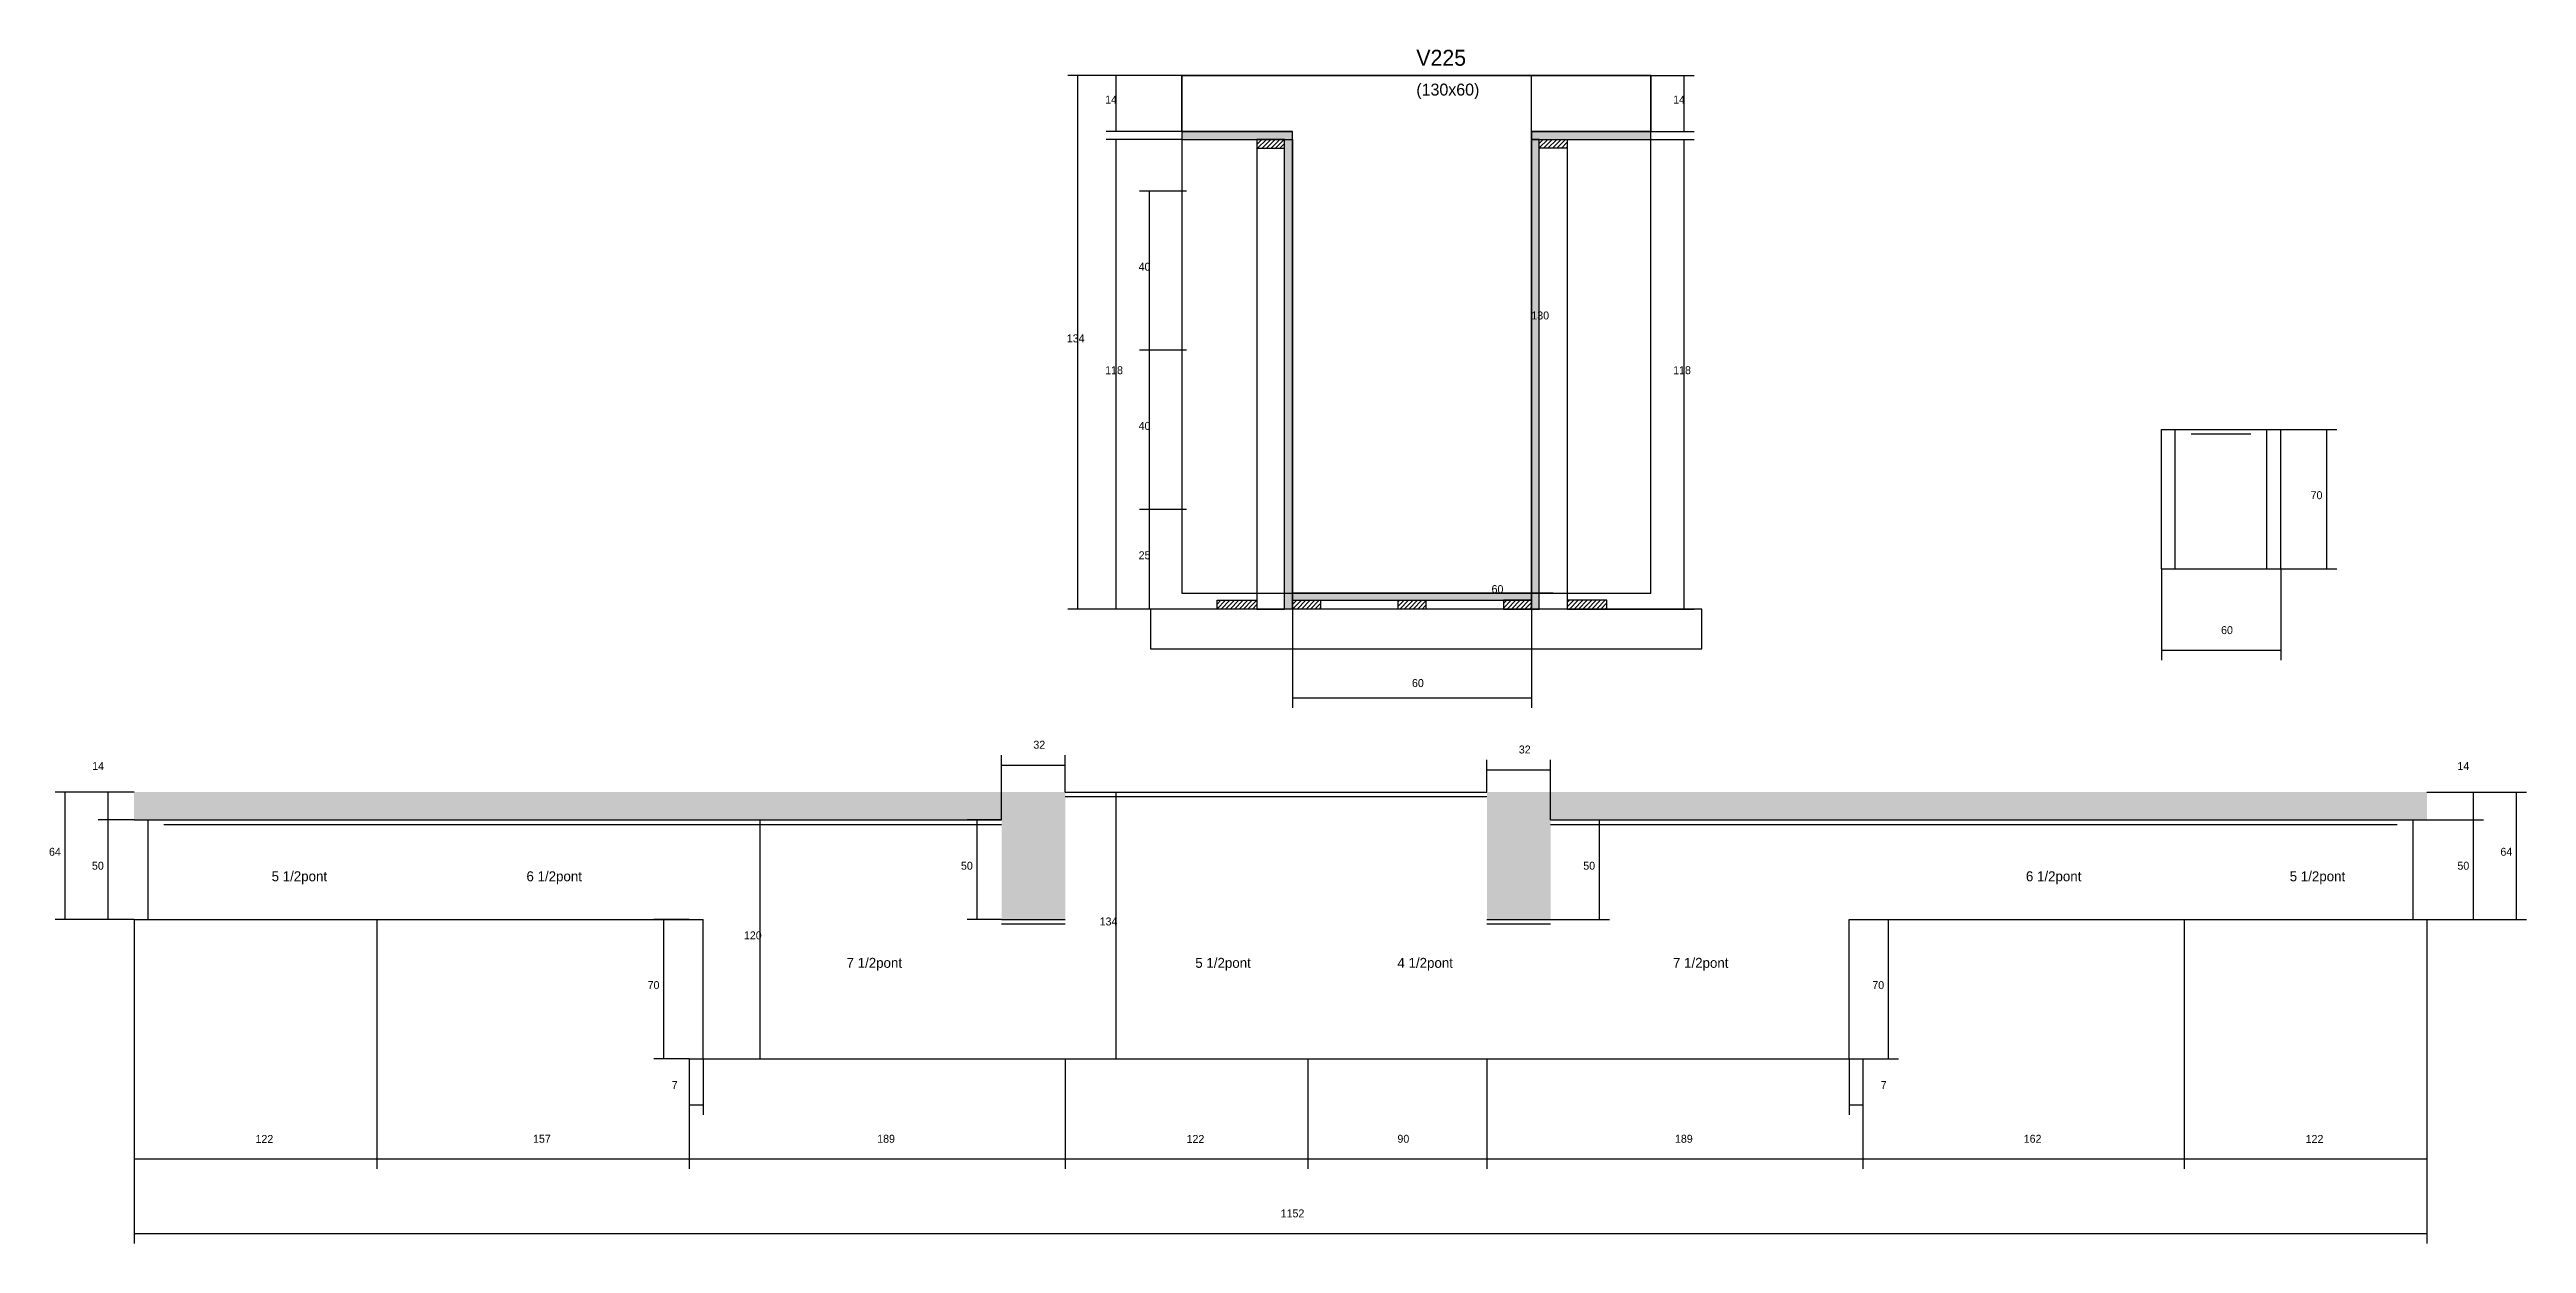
# Model space of a CAD drawing. Header units: metres. Extents: x 4461 to 6474, y 5115 to 5728.
# Drawn here: x 4461 to 5706, y 5115 to 5715 of the extents above; entities that cross this region are included whole.
import ezdxf

# ---------------------------------------------------------------- set-up
doc = ezdxf.new("R2010")
doc.units = ezdxf.units.M
for name, color, linetype in [('CONCRETO', 251, 'Continuous'), ('COTA', 4, 'Continuous'), ('Cota Seção (2x)', 4, 'Continuous'), ('Hachura', 253, 'Continuous'), ('Madeira', 126, 'Continuous'), ('NOMENCLATURA', 7, 'Continuous'), ('Painéis', 200, 'Continuous'), ('SARR_2.2x7', 40, 'Continuous'), ('Texto Seção', 7, 'Continuous')]:
    doc.layers.add(name, color=color, linetype=linetype)

msp = doc.modelspace()

# ---------------------------------------------------------------- texts
at = {"layer": 'COTA'}
for s, p in [('14', (4991.3, 5687.5)), ('14', (5276.8, 5687.5)), ('40', (5008.1, 5603.5)), ('134', (4972, 5567.5)), ('118', (4991.3, 5551.5)), ('118', (5276.8, 5551.5)), ('40', (5008.1, 5523.5)), ('25', (5008.1, 5458.5)), ('60', (5552.2, 5420.9)), ('60', (5145.5, 5394.3)), ('14', (4482.1, 5352.6)), ('14', (5671, 5352.6)), ('64', (4460.4, 5309.5)), ('64', (5692.6, 5309.5)), ('7', (4773.4, 5192.3)), ('7', (5381.1, 5192.3)), ('122', (4564.2, 5165.2)), ('157', (4703.7, 5165.3)), ('162', (5453, 5165.3)), ('122', (5594.7, 5165.2)), ('1152', (5079.5, 5127.8))]:
    msp.add_text(s, height=4, dxfattribs=at).set_placement(p)
at = {"layer": 'Cota Seção (2x)'}
for s, p in [('130', (5205.5, 5579)), ('70', (5597.2, 5488.7)), ('60', (5185.5, 5441.5)), ('32', (4955.2, 5363.3)), ('32', (5199.2, 5360.9)), ('50', (4482, 5302.5)), ('50', (4918.8, 5302.5)), ('50', (5231.6, 5302.5)), ('50', (5671, 5302.5)), ('120', (4809.7, 5267.5)), ('134', (4988.5, 5274.5)), ('70', (4761.3, 5242.5)), ('70', (5376.9, 5242.5)), ('189', (4876.7, 5165.3)), ('122', (5032.2, 5165.2)), ('90', (5138.2, 5165.3)), ('189', (5277.7, 5165.3))]:
    msp.add_text(s, height=4, dxfattribs=at).set_placement(p)
at = {"layer": 'NOMENCLATURA'}
for s, p in [('5 1/2pont', (4572.3, 5296.7)), ('6 1/2pont', (4700.4, 5296.7)), ('6 1/2pont', (5454.1, 5296.7)), ('5 1/2pont', (5586.7, 5296.7)), ('7 1/2pont', (4861.3, 5253.2)), ('5 1/2pont', (5036.6, 5253.2)), ('4 1/2pont', (5138.2, 5253.2)), ('7 1/2pont', (5276.7, 5253.2))]:
    msp.add_text(s, height=5, dxfattribs=at).set_placement(p)
at = {"layer": 'Texto Seção'}
for s, height, p in [('V225', 8, (5147.7, 5706.5)), ('(130x60)', 6, (5147.7, 5691.5))]:
    msp.add_text(s, height=height, dxfattribs=at).set_placement(p)

# ---------------------------------------------------------------- hatches: boundary and pattern name
at = {"layer": 'COTA'}
h = msp.add_hatch(dxfattribs=at)
h.set_pattern_fill('AR-CONC', scale=0.03)
h.paths.add_polyline_path([(4503.2, 5327.5), (4939.2, 5327.5), (4939.2, 5327.5), (4939.2, 5277.5), (4939.2, 5277.5), (4971.2, 5277.5), (4971.2, 5277.5), (4971.2, 5341.5), (4971.2, 5341.5), (4503.2, 5341.5), (4503.2, 5341.5), (4503.2, 5327.5)])
h = msp.add_hatch(dxfattribs=at)
h.set_pattern_fill('AR-CONC', scale=0.03)
h.paths.add_polyline_path([(5655.7, 5327.5), (5215.2, 5327.5), (5215.2, 5327.5), (5215.2, 5277.5), (5215.2, 5277.5), (5183.2, 5277.5), (5183.2, 5277.5), (5183.2, 5341.5), (5183.2, 5341.5), (5655.7, 5341.5), (5655.7, 5341.5), (5655.7, 5327.5)])
at = {"layer": 'Hachura'}
h = msp.add_hatch(color=8, dxfattribs=at)
h.dxf.hatch_style = 1
h.paths.add_polyline_path([(5085.5, 5669.5), (5085.5, 5673.5), (5085.5, 5673.5), (5029.9, 5673.5), (5029.9, 5673.5), (5029.9, 5669.5), (5029.9, 5669.5), (5085.5, 5669.5)])
h = msp.add_hatch(dxfattribs=at)
h.set_pattern_fill('ANSI31', scale=0.5)
h.paths.add_polyline_path([(5081.5, 5665.1), (5081.5, 5669.5), (5081.5, 5669.5), (5067.5, 5669.5), (5067.5, 5669.5), (5067.5, 5665.1), (5067.5, 5665.1), (5081.5, 5665.1)])
h = msp.add_hatch(color=8, dxfattribs=at)
h.dxf.hatch_style = 1
h.paths.add_polyline_path([(5081.5, 5669.5), (5085.5, 5669.5), (5085.5, 5669.5), (5085.5, 5433.5), (5085.5, 5433.5), (5081.5, 5433.5), (5081.5, 5433.5), (5081.5, 5669.5)])
h = msp.add_hatch(color=8, dxfattribs=at)
h.dxf.hatch_style = 1
h.paths.add_polyline_path([(5265.5, 5669.5), (5265.5, 5673.5), (5265.5, 5673.5), (5205.5, 5673.5), (5205.5, 5673.5), (5205.5, 5669.5), (5205.5, 5669.5), (5265.5, 5669.5)])
h = msp.add_hatch(color=8, dxfattribs=at)
h.dxf.hatch_style = 1
h.paths.add_polyline_path([(5209.5, 5669.5), (5205.5, 5669.5), (5205.5, 5669.5), (5205.5, 5433.5), (5205.5, 5433.5), (5209.5, 5433.5), (5209.5, 5433.5), (5209.5, 5669.5)])
h = msp.add_hatch(dxfattribs=at)
h.set_pattern_fill('ANSI31', scale=0.5)
h.paths.add_polyline_path([(5209.5, 5665.1), (5209.5, 5669.5), (5209.5, 5669.5), (5223.5, 5669.5), (5223.5, 5669.5), (5223.5, 5665.1), (5223.5, 5665.1), (5209.5, 5665.1)])
h = msp.add_hatch(color=8, dxfattribs=at)
h.dxf.hatch_style = 1
h.paths.add_polyline_path([(5205.5, 5437.9), (5205.5, 5441.5), (5205.5, 5441.5), (5085.5, 5441.5), (5085.5, 5441.5), (5085.5, 5437.9), (5085.5, 5437.9), (5205.5, 5437.9)])
h = msp.add_hatch(dxfattribs=at)
h.set_pattern_fill('ANSI31', scale=0.5)
h.paths.add_polyline_path([(5047.5, 5433.5), (5047.5, 5437.9), (5047.5, 5437.9), (5067.5, 5437.9), (5067.5, 5437.9), (5067.5, 5433.5), (5067.5, 5433.5), (5047.5, 5433.5)])
h = msp.add_hatch(dxfattribs=at)
h.set_pattern_fill('ANSI31', scale=0.5)
h.paths.add_polyline_path([(5085.5, 5433.5), (5085.5, 5437.9), (5085.5, 5437.9), (5099.5, 5437.9), (5099.5, 5437.9), (5099.5, 5433.5), (5099.5, 5433.5), (5085.5, 5433.5)])
h = msp.add_hatch(dxfattribs=at)
h.set_pattern_fill('ANSI31', scale=0.5)
h.paths.add_polyline_path([(5138.5, 5433.5), (5138.5, 5437.9), (5138.5, 5437.9), (5152.5, 5437.9), (5152.5, 5437.9), (5152.5, 5433.5), (5152.5, 5433.5), (5138.5, 5433.5)])
h = msp.add_hatch(dxfattribs=at)
h.set_pattern_fill('ANSI31', scale=0.5)
h.paths.add_polyline_path([(5205.5, 5433.5), (5205.5, 5437.9), (5205.5, 5437.9), (5191.5, 5437.9), (5191.5, 5437.9), (5191.5, 5433.5), (5191.5, 5433.5), (5205.5, 5433.5)])
h = msp.add_hatch(dxfattribs=at)
h.set_pattern_fill('ANSI31', scale=0.5)
h.paths.add_polyline_path([(5243.5, 5433.5), (5243.5, 5437.9), (5243.5, 5437.9), (5223.5, 5437.9), (5223.5, 5437.9), (5223.5, 5433.5), (5223.5, 5433.5), (5243.5, 5433.5)])

# ---------------------------------------------------------------- linework, layer by layer
at = {"layer": 'CONCRETO'}
for points in [[(5029.9, 5673.5), (5029.9, 5701.5), (5265.5, 5701.5), (5265.5, 5673.5), (5205.5, 5673.5), (5205.5, 5441.5), (5085.5, 5441.5), (5085.5, 5673.5)], [(5029.9, 5441.5), (5265.5, 5441.5), (5265.5, 5701.5), (5029.9, 5701.5)]]:
    msp.add_lwpolyline(points, close=True, dxfattribs=at)
at = {"layer": 'COTA'}
for p, q in [((5029.9, 5701.5), (4972.5, 5701.5)), ((4977.5, 5433.5), (4977.5, 5701.5)), ((5029.9, 5701.5), (4991.8, 5701.5)), ((4996.8, 5673.5), (4996.8, 5701.5)), ((5265.5, 5701.5), (5287.3, 5701.5)), ((5282.3, 5673.5), (5282.3, 5701.5)), ((5029.9, 5673.5), (4991.8, 5673.5)), ((5029.9, 5669.5), (4991.8, 5669.5)), ((4996.8, 5433.5), (4996.8, 5669.5)), ((5265.5, 5673.5), (5287.3, 5673.5)), ((5265.5, 5669.5), (5287.3, 5669.5)), ((5282.3, 5433.5), (5282.3, 5669.5)), ((5032.2, 5643.5), (5008.6, 5643.5)), ((5013.6, 5563.5), (5013.6, 5643.5)), ((5032.2, 5563.5), (5008.6, 5563.5)), ((5032.2, 5563.5), (5008.6, 5563.5)), ((5013.6, 5483.5), (5013.6, 5563.5)), ((5032.2, 5483.5), (5008.6, 5483.5)), ((5032.2, 5483.5), (5008.6, 5483.5)), ((5013.6, 5433.5), (5013.6, 5483.5)), ((5522.2, 5453.7), (5522.2, 5407.8)), ((5582.2, 5453.7), (5582.2, 5407.8)), ((5051.9, 5433.5), (4972.5, 5433.5)), ((5051.9, 5433.5), (4991.8, 5433.5)), ((5032.2, 5433.5), (5008.6, 5433.5)), ((5085.5, 5433.5), (5085.5, 5383.8)), ((5205.5, 5433.5), (5205.5, 5383.8)), ((5239.1, 5433.5), (5287.3, 5433.5)), ((5522.2, 5412.8), (5582.2, 5412.8)), ((5085.5, 5388.8), (5205.5, 5388.8)), ((4503.2, 5341.5), (4463.5, 5341.5)), ((4468.5, 5277.5), (4468.5, 5341.5)), ((4503.2, 5341.5), (4485.1, 5341.5)), ((4490.1, 5327.5), (4490.1, 5341.5)), ((5655.7, 5341.5), (5684.1, 5341.5)), ((5655.7, 5341.5), (5705.7, 5341.5)), ((5679.1, 5327.5), (5679.1, 5341.5)), ((5700.7, 5277.5), (5700.7, 5341.5)), ((4503.2, 5327.5), (4485.1, 5327.5)), ((5655.7, 5327.5), (5684.1, 5327.5)), ((4503.2, 5277.5), (4463.5, 5277.5)), ((4503.2, 5277.5), (4503.2, 5152.2)), ((4503.2, 5277.5), (4503.2, 5114.7)), ((4625.2, 5277.5), (4625.2, 5152.2)), ((4625.2, 5277.5), (4625.2, 5152.2)), ((5533.7, 5277.5), (5533.7, 5152.2)), ((5533.7, 5277.5), (5533.7, 5152.2)), ((5655.7, 5277.5), (5655.7, 5114.7)), ((5655.7, 5277.5), (5655.7, 5152.2)), ((5655.7, 5277.5), (5705.7, 5277.5)), ((4782.2, 5207.5), (4782.2, 5152.2)), ((4782.2, 5207.5), (4782.2, 5179.3)), ((4789.2, 5207.5), (4789.2, 5179.3)), ((5365.2, 5207.5), (5365.2, 5179.3)), ((5372.2, 5207.5), (5372.2, 5152.2)), ((5372.2, 5207.5), (5372.2, 5179.3)), ((4782.2, 5184.3), (4789.2, 5184.3)), ((5365.2, 5184.3), (5372.2, 5184.3)), ((4503.2, 5157.2), (4625.2, 5157.2)), ((4625.2, 5157.2), (4782.2, 5157.2)), ((5372.2, 5157.2), (5533.7, 5157.2)), ((5533.7, 5157.2), (5655.7, 5157.2)), ((4503.2, 5119.7), (5655.7, 5119.7))]:
    msp.add_line(p, q, dxfattribs=at)
at = {"layer": 'Cota Seção (2x)'}
for p, q in [((5216.5, 5701.5), (5200.5, 5701.5)), ((5205.5, 5441.5), (5205.5, 5701.5)), ((5582.2, 5523.7), (5610.3, 5523.7)), ((5605.3, 5453.7), (5605.3, 5523.7)), ((5582.2, 5453.7), (5610.3, 5453.7)), ((5085.5, 5433.5), (5085.5, 5446.5)), ((5085.5, 5441.5), (5205.5, 5441.5)), ((5216.5, 5441.5), (5200.5, 5441.5)), ((5205.5, 5433.5), (5205.5, 5446.5)), ((4939.2, 5327.5), (4939.2, 5360.1)), ((4939.2, 5355.1), (4971.2, 5355.1)), ((4971.2, 5341.5), (4971.2, 5360.1)), ((5183.2, 5341.5), (5183.2, 5357.7)), ((5215.2, 5327.5), (5215.2, 5357.7)), ((4994.8, 5341.5), (5001.8, 5341.5)), ((4996.8, 5207.5), (4996.8, 5341.5)), ((5183.2, 5352.7), (5215.2, 5352.7)), ((4503.2, 5327.5), (4485.1, 5327.5)), ((4490.1, 5277.5), (4490.1, 5327.5)), ((4813.3, 5327.5), (4822.8, 5327.5)), ((4817.8, 5207.5), (4817.8, 5327.5)), ((4939.2, 5327.5), (4921.9, 5327.5)), ((4926.9, 5277.5), (4926.9, 5327.5)), ((5215.2, 5327.5), (5244.8, 5327.5)), ((5239.8, 5277.5), (5239.8, 5327.5)), ((5655.7, 5327.5), (5684.1, 5327.5)), ((5679.1, 5277.5), (5679.1, 5327.5)), ((4503.2, 5277.5), (4485.1, 5277.5)), ((4782.2, 5277.5), (4764.4, 5277.5)), ((4769.4, 5207.5), (4769.4, 5277.5)), ((4939.2, 5277.5), (4921.9, 5277.5)), ((5215.2, 5277.5), (5244.8, 5277.5)), ((5372.2, 5277.5), (5390, 5277.5)), ((5385, 5207.5), (5385, 5277.5)), ((5655.7, 5277.5), (5684.1, 5277.5)), ((4782.2, 5207.5), (4764.4, 5207.5)), ((4782.2, 5207.5), (4782.2, 5152.2)), ((4813.3, 5207.5), (4822.8, 5207.5)), ((4971.2, 5207.5), (4971.2, 5152.2)), ((4971.2, 5207.5), (4971.2, 5152.2)), ((4994.8, 5207.5), (5001.8, 5207.5)), ((5093.2, 5207.5), (5093.2, 5152.2)), ((5093.2, 5207.5), (5093.2, 5152.2)), ((5183.2, 5207.5), (5183.2, 5152.2)), ((5183.2, 5207.5), (5183.2, 5152.2)), ((5372.2, 5207.5), (5390, 5207.5)), ((5372.2, 5207.5), (5372.2, 5152.2)), ((4782.2, 5157.2), (4971.2, 5157.2)), ((4971.2, 5157.2), (5093.2, 5157.2)), ((5093.2, 5157.2), (5183.2, 5157.2)), ((5183.2, 5157.2), (5372.2, 5157.2))]:
    msp.add_line(p, q, dxfattribs=at)
at = {"layer": 'Madeira'}
for points in [[(5081.5, 5665.1), (5081.5, 5669.5), (5067.5, 5669.5), (5067.5, 5665.1)], [(5081.5, 5669.5), (5067.5, 5669.5), (5067.5, 5433.5), (5081.5, 5433.5)], [(5209.5, 5665.1), (5209.5, 5669.5), (5223.5, 5669.5), (5223.5, 5665.1)], [(5209.5, 5669.5), (5223.5, 5669.5), (5223.5, 5433.5), (5209.5, 5433.5)], [(5014, 5413.5), (5291.2, 5413.5), (5291.2, 5433.5), (5014, 5433.5)], [(5047.5, 5433.5), (5047.5, 5437.9), (5067.5, 5437.9), (5067.5, 5433.5)], [(5085.5, 5433.5), (5085.5, 5437.9), (5099.5, 5437.9), (5099.5, 5433.5)], [(5138.5, 5433.5), (5138.5, 5437.9), (5152.5, 5437.9), (5152.5, 5433.5)], [(5205.5, 5433.5), (5205.5, 5437.9), (5191.5, 5437.9), (5191.5, 5433.5)], [(5243.5, 5433.5), (5243.5, 5437.9), (5223.5, 5437.9), (5223.5, 5433.5)]]:
    msp.add_lwpolyline(points, close=True, dxfattribs=at)
at = {"layer": 'Painéis'}
for p, q in [((5029.9, 5673.5), (5085.5, 5673.5)), ((5085.5, 5669.5), (5085.5, 5673.5)), ((5085.5, 5433.5), (5085.5, 5669.5)), ((5205.5, 5673.5), (5265.5, 5673.5)), ((5205.5, 5669.5), (5205.5, 5673.5)), ((5205.5, 5433.5), (5205.5, 5669.5)), ((5265.5, 5669.5), (5265.5, 5673.5)), ((5522.2, 5523.7), (5582.2, 5523.7)), ((5522.2, 5453.7), (5522.2, 5523.7)), ((5522.2, 5523.7), (5582.2, 5523.7)), ((5582.2, 5453.7), (5582.2, 5523.7)), ((5522.2, 5453.7), (5582.2, 5453.7)), ((5522.2, 5453.7), (5582.2, 5453.7)), ((5085.5, 5441.5), (5205.5, 5441.5)), ((5085.5, 5437.9), (5085.5, 5441.5)), ((5085.5, 5441.5), (5205.5, 5441.5)), ((5205.5, 5437.9), (5205.5, 5441.5)), ((4971.2, 5341.5), (5183.2, 5341.5)), ((4503.2, 5327.5), (4782.2, 5327.5)), ((4782.2, 5327.5), (4939.2, 5327.5)), ((5215.2, 5327.5), (5372.2, 5327.5)), ((5372.2, 5327.5), (5655.7, 5327.5)), ((4503.2, 5277.5), (4782.2, 5277.5)), ((4939.2, 5277.5), (4971.2, 5277.5)), ((5183.2, 5277.5), (5215.2, 5277.5)), ((5372.2, 5277.5), (5655.7, 5277.5)), ((4782.2, 5207.5), (5372.2, 5207.5))]:
    msp.add_line(p, q, dxfattribs=at)
for points in [[(5085.5, 5669.5), (5085.5, 5673.5), (5029.9, 5673.5), (5029.9, 5669.5)], [(5081.5, 5669.5), (5085.5, 5669.5), (5085.5, 5433.5), (5081.5, 5433.5)], [(5265.5, 5669.5), (5265.5, 5673.5), (5205.5, 5673.5), (5205.5, 5669.5)], [(5209.5, 5669.5), (5205.5, 5669.5), (5205.5, 5433.5), (5209.5, 5433.5)], [(5205.5, 5437.9), (5205.5, 5441.5), (5085.5, 5441.5), (5085.5, 5437.9)]]:
    msp.add_lwpolyline(points, close=True, dxfattribs=at)
at = {"layer": 'SARR_2.2x7'}
for p, q in [((5529.2, 5453.7), (5529.2, 5523.7)), ((5537.2, 5521.5), (5567.2, 5521.5)), ((5575.2, 5453.7), (5575.2, 5523.7)), ((4971.2, 5339.3), (5183.2, 5339.3)), ((4510.2, 5277.5), (4510.2, 5327.5)), ((4518.2, 5325.3), (4625.2, 5325.3)), ((4625.2, 5325.3), (4782.2, 5325.3)), ((4782.2, 5325.3), (4939.2, 5325.3)), ((5215.2, 5325.3), (5372.2, 5325.3)), ((5372.2, 5325.3), (5533.7, 5325.3)), ((5533.7, 5325.3), (5640.7, 5325.3)), ((5648.7, 5277.5), (5648.7, 5327.5)), ((4782.2, 5277.5), (4789.2, 5277.5)), ((4789.2, 5207.5), (4789.2, 5277.5)), ((4939.2, 5275.3), (4971.2, 5275.3)), ((5183.2, 5275.3), (5215.2, 5275.3)), ((5365.2, 5277.5), (5372.2, 5277.5)), ((5365.2, 5207.5), (5365.2, 5277.5))]:
    msp.add_line(p, q, dxfattribs=at)

msp.set_redraw_order([(e.dxf.handle, doc.entitydb.next_handle()) for e in msp.query("TEXT MTEXT ATTDEF DIMENSION ARC_DIMENSION")])  # texts and dimensions are drawn at this point

doc.saveas('drawing.dxf')
